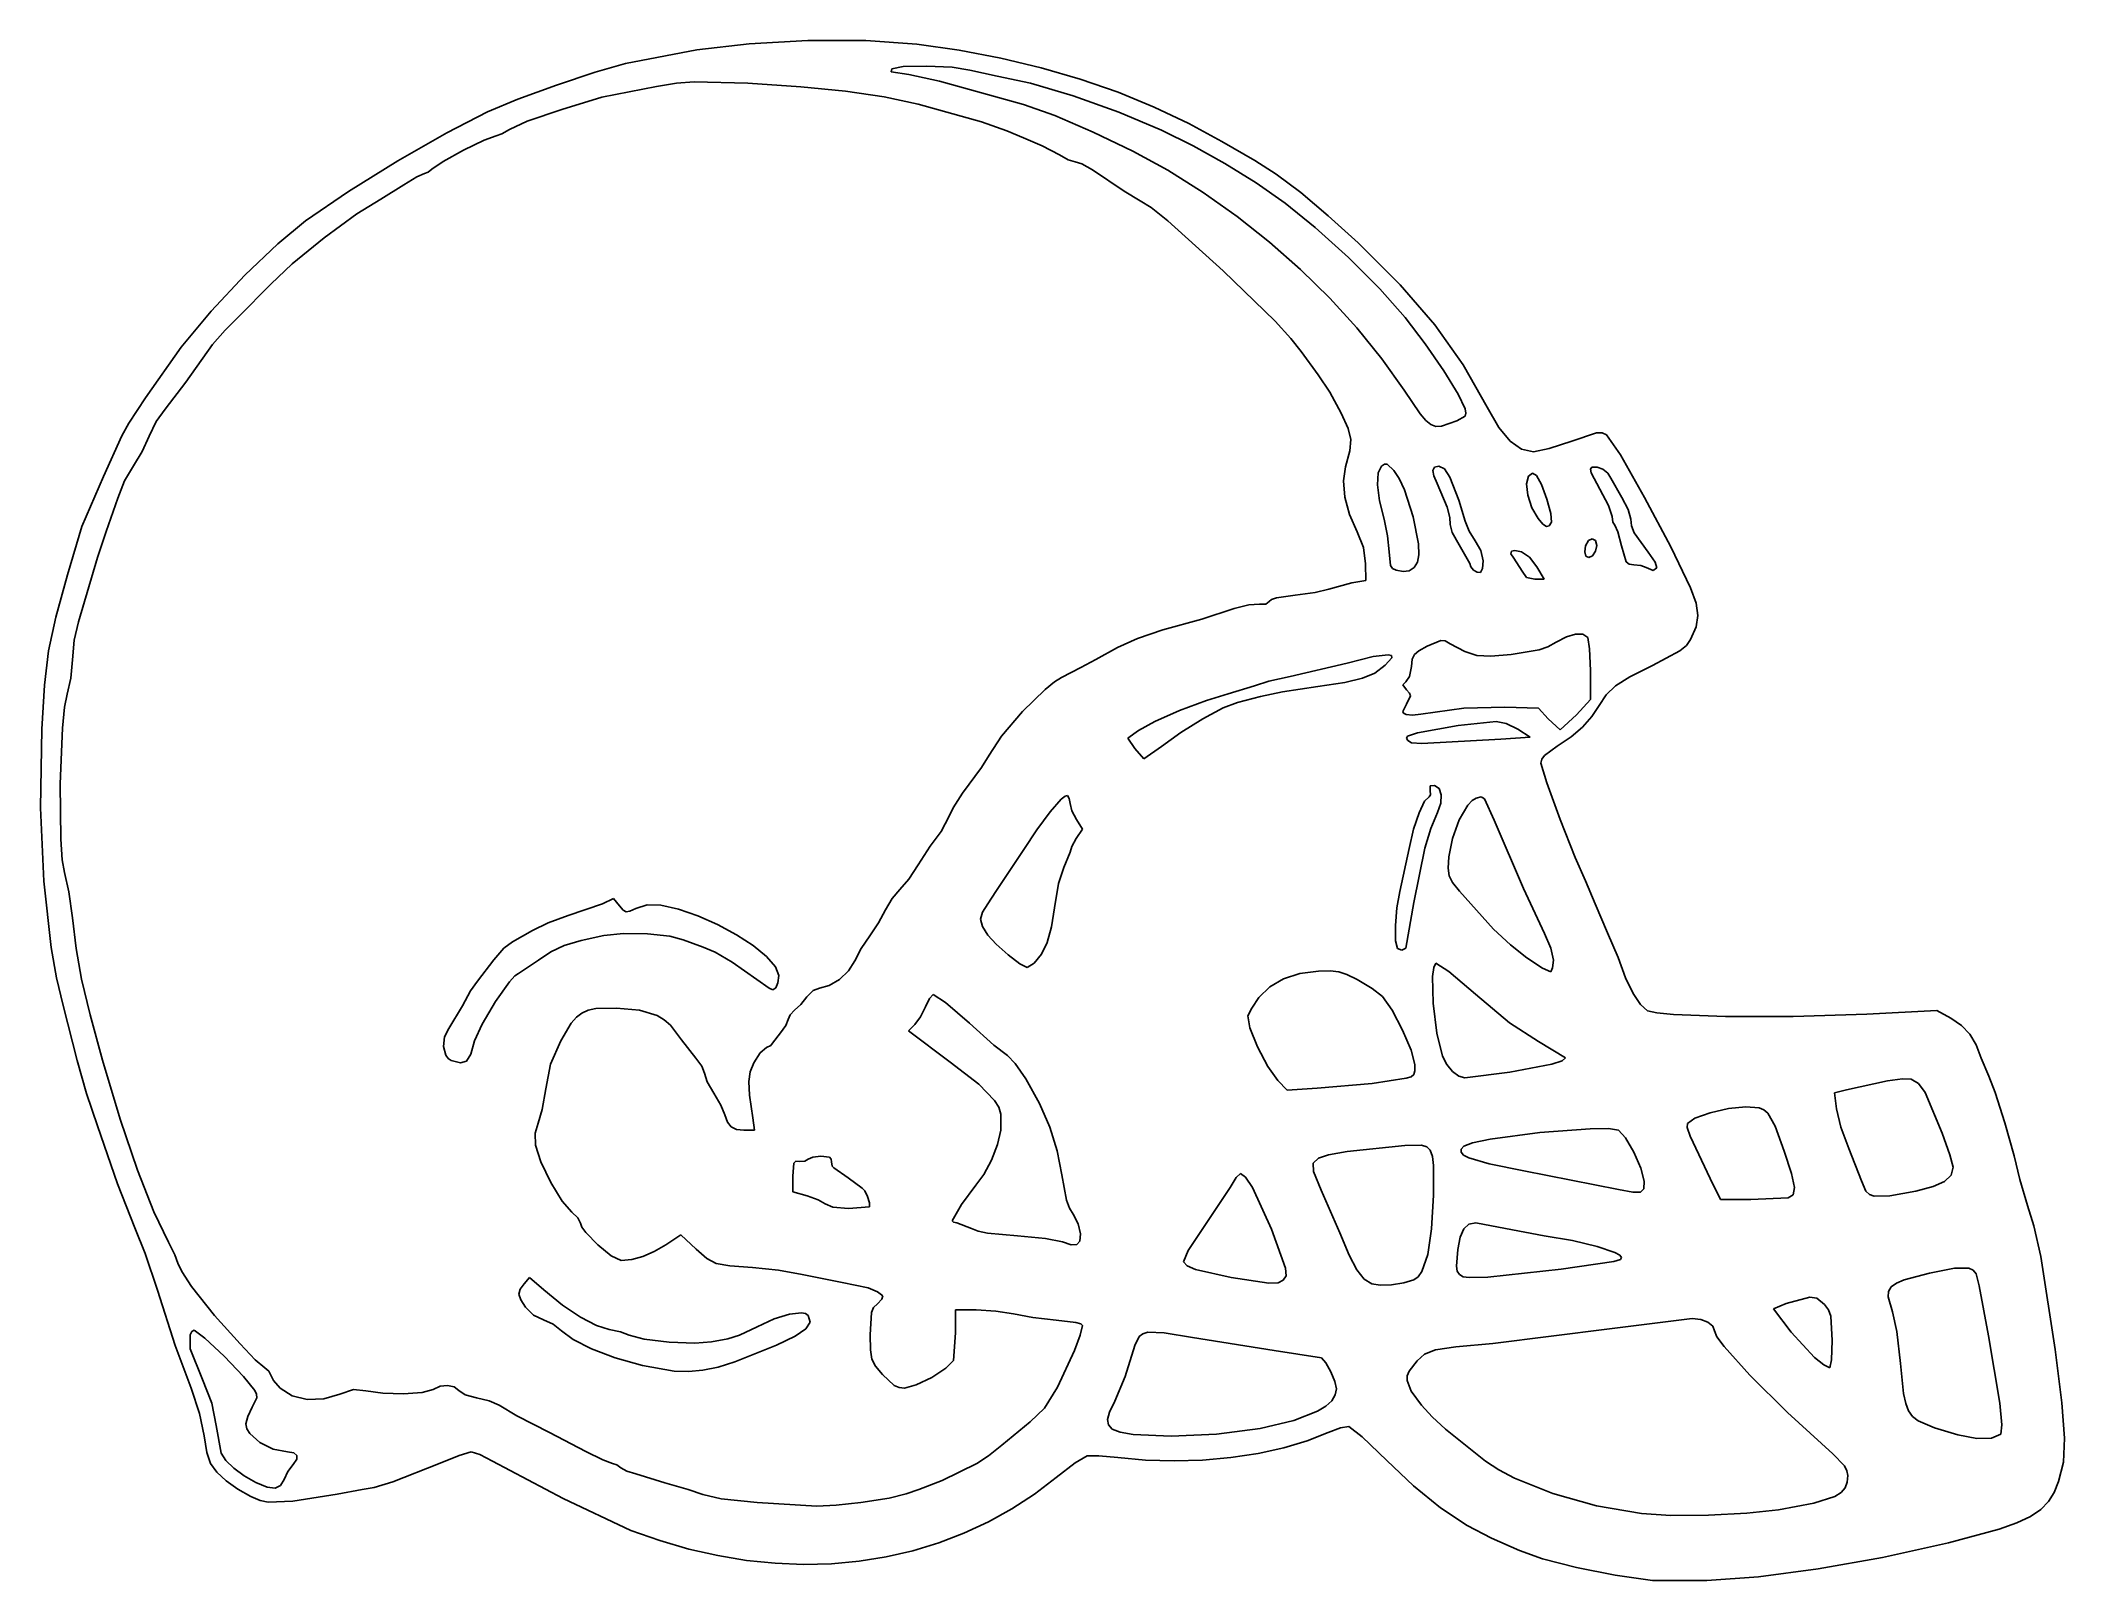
# Model space of a CAD drawing. Header units: metres. Extents: x 0.04 to 6.54, y 0.03 to 4.98.
import ezdxf

# ---------------------------------------------------------------- set-up
doc = ezdxf.new("R2010")
doc.units = ezdxf.units.M

msp = doc.modelspace()

# ---------------------------------------------------------------- linework, layer by layer
at = {"layer": '1', "color": 3}
for p, q in [((1.922832, 4.905559), (2.151377, 4.949174)), ((2.151377, 4.949174), (2.319822, 4.969381)), ((2.319822, 4.969381), (2.508309, 4.97962)), ((2.508309, 4.97962), (2.694949, 4.979313)), ((2.694949, 4.979313), (2.857852, 4.96788)), ((2.857852, 4.96788), (2.994537, 4.948395)), ((2.994537, 4.948395), (3.127928, 4.923075)), ((1.701187, 4.83626), (1.825659, 4.877758)), ((1.825659, 4.877758), (1.922832, 4.905559)), ((2.778185, 4.888074), (2.77577, 4.878765)), ((2.77577, 4.878765), (2.832893, 4.870753)), ((2.814814, 4.895579), (2.778185, 4.888074)), ((2.889715, 4.897245), (2.814814, 4.895579)), ((2.971344, 4.893493), (2.889715, 4.897245)), ((3.028155, 4.884744), (2.971344, 4.893493)), ((3.116462, 4.865545), (3.028155, 4.884744)), ((3.127928, 4.923075), (3.257645, 4.892043)), ((3.257645, 4.892043), (3.383306, 4.85542)), ((1.576779, 4.790644), (1.701187, 4.83626)), ((2.022238, 4.8321), (1.847072, 4.7972)), ((2.086978, 4.842514), (2.022238, 4.8321)), ((2.143237, 4.847167), (2.086978, 4.842514)), ((2.315744, 4.842103), (2.143237, 4.847167)), ((2.485401, 4.831125), (2.315744, 4.842103)), ((2.629539, 4.816795), (2.485401, 4.831125)), ((2.753532, 4.798457), (2.629539, 4.816795)), ((2.832893, 4.870753), (2.930889, 4.8487)), ((2.930889, 4.8487), (3.201032, 4.774369)), ((3.223111, 4.842989), (3.116462, 4.865545)), ((3.359945, 4.802108), (3.223111, 4.842989)), ((3.383306, 4.85542), (3.504531, 4.813326)), ((3.504531, 4.813326), (3.620941, 4.765883)), ((1.348898, 4.683433), (1.479796, 4.750487)), ((1.479796, 4.750487), (1.576779, 4.790644)), ((1.718581, 4.758188), (1.60669, 4.720477)), ((1.847072, 4.7972), (1.718581, 4.758188)), ((2.862754, 4.775457), (2.753532, 4.798457)), ((3.065458, 4.717963), (2.862754, 4.775457)), ((3.201032, 4.774369), (3.301743, 4.738213)), ((3.506867, 4.749524), (3.359945, 4.802108)), ((3.643777, 4.691856), (3.506867, 4.749524)), ((3.620941, 4.765883), (3.732154, 4.713213)), ((1.191904, 4.593274), (1.348898, 4.683433)), ((1.550433, 4.693233), (1.525734, 4.679616)), ((1.60669, 4.720477), (1.550433, 4.693233)), ((3.147463, 4.689646), (3.065458, 4.717963)), ((3.201225, 4.666552), (3.147463, 4.689646)), ((3.301743, 4.738213), (3.42462, 4.685376)), ((3.42462, 4.685376), (3.551555, 4.624127)), ((3.745212, 4.641473), (3.643777, 4.691856)), ((3.732154, 4.713213), (3.837789, 4.655436)), ((1.402708, 4.62703), (1.336836, 4.590974)), ((1.469086, 4.659711), (1.402708, 4.62703)), ((1.506987, 4.673953), (1.469086, 4.659711)), ((1.525734, 4.679616), (1.506987, 4.673953)), ((3.260728, 4.640985), (3.201225, 4.666552)), ((3.316388, 4.612101), (3.260728, 4.640985)), ((3.551555, 4.624127), (3.664439, 4.562736)), ((3.847648, 4.584148), (3.745212, 4.641473)), ((3.837789, 4.655436), (3.943873, 4.593921)), ((1.032718, 4.494307), (1.191904, 4.593274)), ((1.277104, 4.552912), (1.253107, 4.542)), ((1.288591, 4.556941), (1.277104, 4.552912)), ((1.300455, 4.566607), (1.288591, 4.556941)), ((1.336836, 4.590974), (1.300455, 4.566607)), ((3.343904, 4.596609), (3.316388, 4.612101)), ((3.366825, 4.590166), (3.343904, 4.596609)), ((3.387678, 4.5836), (3.366825, 4.590166)), ((3.422205, 4.564758), (3.387678, 4.5836)), ((3.523761, 4.495392), (3.422205, 4.564758)), ((3.664439, 4.562736), (3.77736, 4.491982)), ((3.947486, 4.522009), (3.847648, 4.584148)), ((3.943873, 4.593921), (4.011713, 4.550658)), ((4.011713, 4.550658), (4.091045, 4.49114)), ((0.895242, 4.400829), (1.032718, 4.494307)), ((1.211164, 4.515785), (1.136544, 4.469568)), ((1.253107, 4.542), (1.211164, 4.515785)), ((3.57558, 4.464486), (3.523761, 4.495392)), ((3.77736, 4.491982), (3.886531, 4.414902)), ((4.041123, 4.457182), (3.947486, 4.522009)), ((4.091045, 4.49114), (4.179739, 4.417057)), ((1.060162, 4.422794), (0.954912, 4.345711)), ((1.136544, 4.469568), (1.060162, 4.422794)), ((3.610537, 4.443518), (3.57558, 4.464486)), ((3.664841, 4.400674), (3.610537, 4.443518)), ((4.137916, 4.379327), (4.041123, 4.457182)), ((0.806246, 4.327094), (0.895242, 4.400829)), ((3.842341, 4.240231), (3.664841, 4.400674)), ((3.886531, 4.414902), (3.99125, 4.33215)), ((4.244479, 4.282663), (4.137916, 4.379327)), ((4.179739, 4.417057), (4.275669, 4.330101)), ((0.700833, 4.225612), (0.806246, 4.327094)), ((0.954912, 4.345711), (0.852166, 4.262497)), ((3.99125, 4.33215), (4.090814, 4.244382)), ((4.275669, 4.330101), (4.41066, 4.195477)), ((0.592724, 4.110315), (0.700833, 4.225612)), ((0.852166, 4.262497), (0.783295, 4.197328)), ((4.008954, 4.077853), (3.842341, 4.240231)), ((4.090814, 4.244382), (4.18452, 4.152251)), ((4.345662, 4.181611), (4.244479, 4.282663)), ((0.783295, 4.197328), (0.679945, 4.091964)), ((4.426316, 4.090588), (4.345662, 4.181611)), ((4.41066, 4.195477), (4.52147, 4.066774)), ((0.495642, 3.995135), (0.592724, 4.110315)), ((4.18452, 4.152251), (4.271665, 4.056411)), ((0.637078, 4.049655), (0.59674, 4.003371)), ((0.679945, 4.091964), (0.637078, 4.049655)), ((4.059524, 4.022484), (4.008954, 4.077853)), ((4.271665, 4.056411), (4.351546, 3.957517)), ((4.490807, 4.005716), (4.426316, 4.090588)), ((4.52147, 4.066774), (4.613045, 3.937693)), ((0.381371, 3.83246), (0.495642, 3.995135)), ((0.59674, 4.003371), (0.510504, 3.882634)), ((4.092061, 3.980385), (4.059524, 4.022484)), ((4.147373, 3.905908), (4.092061, 3.980385)), ((4.550799, 3.918768), (4.490807, 4.005716)), ((4.184082, 3.850589), (4.147373, 3.905908)), ((4.351546, 3.957517), (4.423461, 3.856222)), ((4.596804, 3.8442), (4.550799, 3.918768)), ((4.613045, 3.937693), (4.690329, 3.801936)), ((0.510504, 3.882634), (0.444347, 3.795875)), ((4.220991, 3.782951), (4.184082, 3.850589)), ((4.423461, 3.856222), (4.474693, 3.781108)), ((4.619334, 3.796472), (4.596804, 3.8442)), ((0.32819, 3.750325), (0.381371, 3.83246)), ((0.444347, 3.795875), (0.415825, 3.755688)), ((4.243123, 3.73405), (4.220991, 3.782951)), ((4.474693, 3.781108), (4.493001, 3.759135)), ((4.592543, 3.758021), (4.619253, 3.772976)), ((4.619253, 3.772976), (4.621795, 3.782469)), ((4.621795, 3.782469), (4.619334, 3.796472)), ((4.690329, 3.801936), (4.727508, 3.737328)), ((0.24604, 3.57999), (0.305775, 3.709917)), ((0.305775, 3.709917), (0.32819, 3.750325)), ((0.393148, 3.709001), (0.370608, 3.659884)), ((0.415825, 3.755688), (0.393148, 3.709001)), ((4.252105, 3.698141), (4.243123, 3.73405)), ((4.493001, 3.759135), (4.50914, 3.745982)), ((4.50914, 3.745982), (4.525137, 3.740471)), ((4.525137, 3.740471), (4.543018, 3.741426)), ((4.543018, 3.741426), (4.592543, 3.758021)), ((4.727508, 3.737328), (4.763561, 3.692965)), ((4.961757, 3.693183), (5.040532, 3.719842)), ((5.040532, 3.719842), (5.058662, 3.719903)), ((5.058662, 3.719903), (5.07355, 3.71306)), ((5.07355, 3.71306), (5.117466, 3.648985)), ((0.370608, 3.659884), (0.342414, 3.613857)), ((4.235116, 3.610472), (4.249062, 3.661517)), ((4.249062, 3.661517), (4.252105, 3.698141)), ((4.763561, 3.692965), (4.799983, 3.667403)), ((4.799983, 3.667403), (4.838267, 3.659203)), ((4.838267, 3.659203), (4.888856, 3.669185)), ((4.888856, 3.669185), (4.961757, 3.693183)), ((5.117466, 3.648985), (5.195353, 3.512157)), ((0.176775, 3.419112), (0.24604, 3.57999)), ((0.342414, 3.613857), (0.314385, 3.565236)), ((4.228486, 3.565336), (4.235116, 3.610472)), ((4.339552, 3.591142), (4.337342, 3.55259)), ((4.350568, 3.612956), (4.339552, 3.591142)), ((4.360249, 3.619041), (4.350568, 3.612956)), ((4.368506, 3.619306), (4.360249, 3.619041)), ((4.390586, 3.598931), (4.368506, 3.619306)), ((4.407695, 3.572904), (4.390586, 3.598931)), ((4.520512, 3.609138), (4.515143, 3.598643)), ((4.515143, 3.598643), (4.518011, 3.581255)), ((4.518011, 3.581255), (4.529124, 3.557059)), ((4.53411, 3.612655), (4.520512, 3.609138)), ((4.552902, 3.604073), (4.53411, 3.612655)), ((4.569685, 3.577744), (4.552902, 3.604073)), ((4.599344, 3.503447), (4.569685, 3.577744)), ((4.822805, 3.580106), (4.816204, 3.556367)), ((4.835713, 3.589734), (4.822805, 3.580106)), ((4.847751, 3.582866), (4.835713, 3.589734)), ((4.864142, 3.553673), (4.847751, 3.582866)), ((5.026227, 3.609106), (5.021488, 3.603552)), ((5.021488, 3.603552), (5.023704, 3.591306)), ((5.023704, 3.591306), (5.051878, 3.538852)), ((5.043025, 3.609935), (5.026227, 3.609106)), ((5.061088, 3.603016), (5.043025, 3.609935)), ((5.076884, 3.590389), (5.061088, 3.603016)), ((5.08688, 3.574093), (5.076884, 3.590389)), ((0.292241, 3.509883), (0.255567, 3.403188)), ((0.314385, 3.565236), (0.292241, 3.509883)), ((4.232862, 3.513375), (4.228486, 3.565336)), ((4.247687, 3.457716), (4.232862, 3.513375)), ((4.337342, 3.55259), (4.34374, 3.501557)), ((4.424318, 3.537109), (4.407695, 3.572904)), ((4.452683, 3.44957), (4.424318, 3.537109)), ((4.529124, 3.557059), (4.561326, 3.481025)), ((4.816204, 3.556367), (4.820446, 3.519785)), ((4.820446, 3.519785), (4.833508, 3.479362)), ((4.881649, 3.506749), (4.864142, 3.553673)), ((5.051878, 3.538852), (5.079795, 3.485996)), ((5.122377, 3.511748), (5.08688, 3.574093)), ((5.142664, 3.473967), (5.122377, 3.511748)), ((5.195353, 3.512157), (5.279532, 3.353107)), ((4.272402, 3.401485), (4.247687, 3.457716)), ((4.34374, 3.501557), (4.358546, 3.4423)), ((4.468848, 3.363025), (4.452683, 3.44957)), ((4.561326, 3.481025), (4.570051, 3.447373)), ((4.570051, 3.447373), (4.570956, 3.42574)), ((4.61922, 3.435865), (4.599344, 3.503447)), ((4.833508, 3.479362), (4.853365, 3.444105)), ((4.894396, 3.460243), (4.881649, 3.506749)), ((4.896504, 3.432304), (4.894396, 3.460243)), ((5.079795, 3.485996), (5.091406, 3.450571)), ((5.091406, 3.450571), (5.093772, 3.432952)), ((5.151102, 3.442647), (5.142664, 3.473967)), ((0.131386, 3.263544), (0.176775, 3.419112)), ((0.255567, 3.403188), (0.227042, 3.319402)), ((4.292182, 3.351928), (4.272402, 3.401485)), ((4.358546, 3.4423), (4.370204, 3.389178)), ((4.370204, 3.389178), (4.375054, 3.337267)), ((4.570956, 3.42574), (4.577299, 3.39955)), ((4.577299, 3.39955), (4.599977, 3.359751)), ((4.631627, 3.403933), (4.61922, 3.435865)), ((4.651351, 3.372787), (4.631627, 3.403933)), ((4.853365, 3.444105), (4.868678, 3.42628)), ((4.868678, 3.42628), (4.880319, 3.418549)), ((4.880319, 3.418549), (4.889269, 3.420647)), ((4.889269, 3.420647), (4.896504, 3.432304)), ((5.093772, 3.432952), (5.09946, 3.422903)), ((5.09946, 3.422903), (5.109149, 3.401678)), ((5.109149, 3.401678), (5.121132, 3.357187)), ((5.153373, 3.420662), (5.151102, 3.442647)), ((5.161807, 3.398669), (5.153373, 3.420662)), ((5.206905, 3.336063), (5.161807, 3.398669)), ((0.227042, 3.319402), (0.166073, 3.112845)), ((4.299236, 3.299536), (4.292182, 3.351928)), ((4.375054, 3.337267), (4.378916, 3.293837)), ((4.465981, 3.304187), (4.470221, 3.328474)), ((4.470221, 3.328474), (4.468848, 3.363025)), ((4.599977, 3.359751), (4.633736, 3.300631)), ((4.669769, 3.341346), (4.651351, 3.372787)), ((4.677396, 3.308493), (4.669769, 3.341346)), ((4.76755, 3.339411), (4.766073, 3.330866)), ((4.766073, 3.330866), (4.775712, 3.317114)), ((4.77912, 3.341887), (4.76755, 3.339411)), ((4.775712, 3.317114), (4.801936, 3.275164)), ((4.799759, 3.337427), (4.77912, 3.341887)), ((4.825301, 3.320014), (4.799759, 3.337427)), ((4.849602, 3.289145), (4.825301, 3.320014)), ((5.006089, 3.357169), (5.003777, 3.338083)), ((5.003777, 3.338083), (5.006786, 3.324134)), ((5.014997, 3.373895), (5.006089, 3.357169)), ((5.006786, 3.324134), (5.016687, 3.318971)), ((5.026852, 3.379623), (5.014997, 3.373895)), ((5.016687, 3.318971), (5.02818, 3.325154)), ((5.037218, 3.374277), (5.026852, 3.379623)), ((5.02818, 3.325154), (5.037695, 3.339239)), ((5.041659, 3.35778), (5.037218, 3.374277)), ((5.037695, 3.339239), (5.041659, 3.35778)), ((5.121132, 3.357187), (5.136617, 3.305632)), ((5.229173, 3.304238), (5.206905, 3.336063)), ((5.279532, 3.353107), (5.342326, 3.222366)), ((0.093396, 3.128077), (0.131386, 3.263544)), ((4.300434, 3.24584), (4.299236, 3.299536)), ((4.378916, 3.293837), (4.38559, 3.284334)), ((4.38559, 3.284334), (4.397069, 3.278598)), ((4.397069, 3.278598), (4.419925, 3.274026)), ((4.419925, 3.274026), (4.439493, 3.276939)), ((4.439493, 3.276939), (4.455077, 3.287079)), ((4.455077, 3.287079), (4.465981, 3.304187)), ((4.633736, 3.300631), (4.637403, 3.289418)), ((4.637403, 3.289418), (4.646383, 3.279091)), ((4.646383, 3.279091), (4.657653, 3.272221)), ((4.657653, 3.272221), (4.668186, 3.271376)), ((4.668186, 3.271376), (4.67515, 3.283686)), ((4.67515, 3.283686), (4.677396, 3.308493)), ((4.801936, 3.275164), (4.816409, 3.254798)), ((4.816409, 3.254798), (4.842717, 3.249579)), ((4.873101, 3.249579), (4.849602, 3.289145)), ((5.136617, 3.305632), (5.146066, 3.297727)), ((5.146066, 3.297727), (5.160337, 3.295985)), ((5.160337, 3.295985), (5.182792, 3.293233)), ((5.182792, 3.293233), (5.200849, 3.286818)), ((5.200849, 3.286818), (5.222381, 3.27812)), ((5.222381, 3.27812), (5.235148, 3.286026)), ((5.235148, 3.286026), (5.229173, 3.304238)), ((3.990081, 3.178424), (3.99713, 3.184919)), ((3.99713, 3.184919), (4.012915, 3.190328)), ((4.012915, 3.190328), (4.073424, 3.198545)), ((4.073424, 3.198545), (4.137117, 3.206792)), ((4.137117, 3.206792), (4.181042, 3.217451)), ((4.181042, 3.217451), (4.255662, 3.237834)), ((4.255662, 3.237834), (4.300434, 3.24584)), ((4.842717, 3.249579), (4.873101, 3.249579)), ((5.342326, 3.222366), (5.36058, 3.173041)), ((0.070073, 3.019385), (0.093396, 3.128077)), ((3.648752, 3.086653), (3.773678, 3.121434)), ((3.773678, 3.121434), (3.877587, 3.155586)), ((3.877587, 3.155586), (3.924001, 3.167729)), ((3.924001, 3.167729), (3.958407, 3.169773)), ((3.958407, 3.169773), (3.979394, 3.169449)), ((3.979394, 3.169449), (3.990081, 3.178424)), ((5.36058, 3.173041), (5.36678, 3.133516)), ((5.36678, 3.133516), (5.360959, 3.096924)), ((0.166073, 3.112845), (0.152007, 3.053387)), ((3.502783, 3.029874), (3.566401, 3.059693)), ((3.566401, 3.059693), (3.648752, 3.086653)), ((4.944439, 3.065), (4.910944, 3.047144)), ((4.973969, 3.073672), (4.944439, 3.065)), ((4.997447, 3.072849), (4.973969, 3.073672)), ((5.012791, 3.062223), (4.997447, 3.072849)), ((5.018955, 3.025789), (5.012791, 3.062223)), ((5.343153, 3.056398), (5.329958, 3.037298)), ((5.360959, 3.096924), (5.343153, 3.056398)), ((0.056642, 2.90901), (0.070073, 3.019385)), ((0.146585, 2.990972), (0.141762, 2.932157)), ((0.152007, 3.053387), (0.146585, 2.990972)), ((3.385095, 2.966015), (3.433138, 2.992177)), ((3.433138, 2.992177), (3.502783, 3.029874)), ((4.324213, 3.001201), (4.239989, 2.980297)), ((4.37178, 3.007032), (4.324213, 3.001201)), ((4.362617, 2.973145), (4.384109, 2.997708)), ((4.382261, 3.00427), (4.37178, 3.007032)), ((4.384109, 2.997708), (4.382261, 3.00427)), ((4.449432, 2.992406), (4.446493, 2.969336)), ((4.456288, 3.007737), (4.449432, 2.992406)), ((4.470775, 3.020157), (4.456288, 3.007737)), ((4.496608, 3.034496), (4.470775, 3.020157)), ((4.540929, 3.053253), (4.496608, 3.034496)), ((4.554634, 3.051257), (4.540929, 3.053253)), ((4.571228, 3.042605), (4.554634, 3.051257)), ((4.618271, 3.017173), (4.571228, 3.042605)), ((4.656673, 3.004701), (4.618271, 3.017173)), ((4.701139, 3.002605), (4.656673, 3.004701)), ((4.766377, 3.008299), (4.701139, 3.002605)), ((4.856875, 3.022389), (4.766377, 3.008299)), ((4.884923, 3.032482), (4.856875, 3.022389)), ((4.910944, 3.047144), (4.884923, 3.032482)), ((5.021608, 2.956166), (5.018955, 3.025789)), ((5.308966, 3.019558), (5.220747, 2.9725)), ((5.329958, 3.037298), (5.308966, 3.019558)), ((0.141762, 2.932157), (0.130166, 2.881001)), ((3.30057, 2.920371), (3.323407, 2.933871)), ((3.323407, 2.933871), (3.385095, 2.966015)), ((4.056675, 2.937371), (3.988262, 2.922105)), ((4.239989, 2.980297), (4.056675, 2.937371)), ((4.232707, 2.918393), (4.289519, 2.931429)), ((4.289519, 2.931429), (4.328781, 2.948417)), ((4.328781, 2.948417), (4.362617, 2.973145)), ((4.440034, 2.937625), (4.428355, 2.920579)), ((4.446493, 2.969336), (4.440034, 2.937625)), ((5.021761, 2.86291), (5.021608, 2.956166)), ((5.148115, 2.936006), (5.101457, 2.907071)), ((5.220747, 2.9725), (5.148115, 2.936006)), ((0.048328, 2.768493), (0.056642, 2.90901)), ((0.130166, 2.881001), (0.121639, 2.839021)), ((3.198076, 2.82457), (3.270129, 2.895573)), ((3.270129, 2.895573), (3.30057, 2.920371)), ((3.788077, 2.860419), (3.702213, 2.828079)), ((3.857967, 2.881147), (3.788077, 2.860419)), ((3.942536, 2.907438), (3.857967, 2.881147)), ((3.887536, 2.853658), (3.962156, 2.873135)), ((3.988262, 2.922105), (3.942536, 2.907438)), ((3.962156, 2.873135), (4.032641, 2.888069)), ((4.032641, 2.888069), (4.146219, 2.90552)), ((4.146219, 2.90552), (4.232707, 2.918393)), ((4.428355, 2.920579), (4.419017, 2.910963)), ((4.419017, 2.910963), (4.430955, 2.894593)), ((4.430955, 2.894593), (4.440376, 2.883841)), ((4.44353, 2.875091), (4.431073, 2.848814)), ((4.440376, 2.883841), (4.44353, 2.875091)), ((4.976217, 2.814194), (5.021761, 2.86291)), ((5.071649, 2.878878), (5.049568, 2.844611)), ((5.101457, 2.907071), (5.071649, 2.878878)), ((0.121639, 2.839021), (0.114963, 2.77123)), ((3.13053, 2.745833), (3.198076, 2.82457)), ((3.702213, 2.828079), (3.622156, 2.792981)), ((3.705711, 2.757632), (3.776497, 2.80167)), ((3.776497, 2.80167), (3.841906, 2.836457)), ((3.841906, 2.836457), (3.887536, 2.853658)), ((4.431073, 2.848814), (4.419051, 2.824792)), ((4.419051, 2.824792), (4.421445, 2.819406)), ((4.421445, 2.819406), (4.429288, 2.815568)), ((4.429288, 2.815568), (4.449807, 2.813365)), ((4.449807, 2.813365), (4.477156, 2.815961)), ((4.477156, 2.815961), (4.614606, 2.835424)), ((4.614606, 2.835424), (4.746431, 2.83836)), ((4.746431, 2.83836), (4.854151, 2.835301)), ((4.854151, 2.835301), (4.885722, 2.801242)), ((4.885722, 2.801242), (4.923983, 2.766331)), ((4.923983, 2.766331), (4.976217, 2.814194)), ((5.026298, 2.808718), (4.996164, 2.774977)), ((5.049568, 2.844611), (5.026298, 2.808718)), ((0.044103, 2.515247), (0.048328, 2.768493)), ((0.114963, 2.77123), (0.1077, 2.592884)), ((3.090773, 2.684338), (3.13053, 2.745833)), ((3.569686, 2.763977), (3.536354, 2.739568)), ((3.536354, 2.739568), (3.558542, 2.705975)), ((3.622156, 2.792981), (3.569686, 2.763977)), ((3.643948, 2.712679), (3.705711, 2.757632)), ((4.43347, 2.745242), (4.430897, 2.739472)), ((4.430897, 2.739472), (4.435524, 2.732022)), ((4.46635, 2.756637), (4.43347, 2.745242)), ((4.435524, 2.732022), (4.446287, 2.724014)), ((4.597002, 2.779872), (4.46635, 2.756637)), ((4.479503, 2.721759), (4.73323, 2.736192)), ((4.718484, 2.793241), (4.597002, 2.779872)), ((4.751298, 2.785918), (4.718484, 2.793241)), ((4.73323, 2.736192), (4.827749, 2.742205)), ((4.788129, 2.767806), (4.751298, 2.785918)), ((4.827749, 2.742205), (4.788129, 2.767806)), ((4.959041, 2.743267), (4.914805, 2.713467)), ((4.996164, 2.774977), (4.959041, 2.743267)), ((3.065837, 2.644703), (3.090773, 2.684338)), ((3.558542, 2.705975), (3.587551, 2.672382)), ((3.587551, 2.672382), (3.643948, 2.712679)), ((4.446287, 2.724014), (4.479503, 2.721759)), ((4.865064, 2.671253), (4.862571, 2.658425)), ((4.873571, 2.683617), (4.865064, 2.671253)), ((4.914805, 2.713467), (4.873571, 2.683617)), ((3.004841, 2.562673), (3.065837, 2.644703)), ((4.862571, 2.658425), (4.881289, 2.596167)), ((0.1077, 2.592884), (0.109451, 2.4153)), ((2.974983, 2.515274), (3.004841, 2.562673)), ((3.32174, 2.542928), (3.286056, 2.502633)), ((3.334232, 2.553247), (3.32174, 2.542928)), ((3.341709, 2.55521), (3.334232, 2.553247)), ((3.347768, 2.545721), (3.341709, 2.55521)), ((3.350309, 2.529861), (3.347768, 2.545721)), ((4.488556, 2.537204), (4.471067, 2.499771)), ((4.50311, 2.551357), (4.488556, 2.537204)), ((4.508123, 2.557102), (4.50311, 2.551357)), ((4.520384, 2.587128), (4.506508, 2.5858)), ((4.506508, 2.5858), (4.507015, 2.570916)), ((4.507015, 2.570916), (4.508123, 2.557102)), ((4.535319, 2.577271), (4.520384, 2.587128)), ((4.542173, 2.556945), (4.535319, 2.577271)), ((4.540524, 2.529975), (4.542173, 2.556945)), ((4.641535, 2.539073), (4.627585, 2.523675)), ((4.654733, 2.547028), (4.641535, 2.539073)), ((4.670162, 2.550442), (4.654733, 2.547028)), ((4.681161, 2.544366), (4.670162, 2.550442)), ((4.712772, 2.475528), (4.681161, 2.544366)), ((4.881289, 2.596167), (4.924422, 2.478309)), ((0.054355, 2.279655), (0.044103, 2.515247)), ((2.936738, 2.440017), (2.962248, 2.488754)), ((2.962248, 2.488754), (2.974983, 2.515274)), ((3.286056, 2.502633), (3.243331, 2.445144)), ((3.356266, 2.506353), (3.350309, 2.529861)), ((3.370537, 2.478477), (3.356266, 2.506353)), ((3.390727, 2.44749), (3.370537, 2.478477)), ((4.471067, 2.499771), (4.453555, 2.446603)), ((4.508542, 2.449612), (4.529952, 2.500188)), ((4.529952, 2.500188), (4.540524, 2.529975)), ((4.600194, 2.4765), (4.578099, 2.417399)), ((4.627585, 2.523675), (4.600194, 2.4765)), ((4.806048, 2.256361), (4.712772, 2.475528)), ((4.924422, 2.478309), (4.972445, 2.356247)), ((0.109451, 2.4153), (0.114042, 2.348462)), ((2.900851, 2.392945), (2.936738, 2.440017)), ((3.243331, 2.445144), (3.202243, 2.38128)), ((3.356214, 2.391352), (3.370499, 2.416865)), ((3.370499, 2.416865), (3.390727, 2.44749)), ((4.453555, 2.446603), (4.438935, 2.385241)), ((4.489114, 2.385711), (4.508542, 2.449612)), ((4.578099, 2.417399), (4.566837, 2.358266)), ((0.114042, 2.348462), (0.12129, 2.307816)), ((2.862742, 2.332559), (2.900851, 2.392945)), ((3.202243, 2.38128), (3.13556, 2.282185)), ((3.330715, 2.323898), (3.350272, 2.373016)), ((3.350272, 2.373016), (3.356214, 2.391352)), ((4.438935, 2.385241), (4.409132, 2.246881)), ((4.454534, 2.211556), (4.489114, 2.385711)), ((4.566837, 2.358266), (4.564982, 2.321651)), ((4.972445, 2.356247), (5.005828, 2.281378)), ((0.078705, 2.066625), (0.054355, 2.279655)), ((0.12129, 2.307816), (0.135454, 2.245794)), ((2.803845, 2.253576), (2.832552, 2.28643)), ((2.832552, 2.28643), (2.862742, 2.332559)), ((3.13556, 2.282185), (3.111488, 2.246932)), ((3.313508, 2.272241), (3.330715, 2.323898)), ((4.564982, 2.321651), (4.568027, 2.297467)), ((4.568027, 2.297467), (4.578892, 2.276172)), ((4.578892, 2.276172), (4.600495, 2.248226)), ((5.005828, 2.281378), (5.036759, 2.206901)), ((0.135454, 2.245794), (0.146687, 2.161962)), ((1.848773, 2.207307), (1.884687, 2.224452)), ((1.884687, 2.224452), (1.90388, 2.200397)), ((2.757513, 2.188282), (2.77883, 2.224743)), ((2.77883, 2.224743), (2.803845, 2.253576)), ((3.111488, 2.246932), (3.086614, 2.206901)), ((3.300175, 2.19461), (3.313508, 2.272241)), ((4.409132, 2.246881), (4.400134, 2.194727)), ((4.428163, 2.064929), (4.454534, 2.211556)), ((4.600495, 2.248226), (4.710239, 2.126322)), ((4.873668, 2.111743), (4.806048, 2.256361)), ((0.146687, 2.161962), (0.158179, 2.064168)), ((1.624062, 2.121915), (1.674053, 2.146747)), ((1.674053, 2.146747), (1.738359, 2.169275)), ((1.738359, 2.169275), (1.848773, 2.207307)), ((1.90388, 2.200397), (1.915474, 2.18683)), ((1.915474, 2.18683), (1.924883, 2.181474)), ((1.924883, 2.181474), (1.936934, 2.183604)), ((1.936934, 2.183604), (1.956453, 2.192495)), ((1.956453, 2.192495), (1.992651, 2.203713)), ((1.992651, 2.203713), (2.035782, 2.20279)), ((2.035782, 2.20279), (2.093036, 2.190604)), ((2.093036, 2.190604), (2.15524, 2.169225)), ((2.15524, 2.169225), (2.21851, 2.140964)), ((2.707162, 2.104495), (2.735016, 2.146388)), ((2.735016, 2.146388), (2.757513, 2.188282)), ((3.069082, 2.180605), (3.0632, 2.158025)), ((3.0632, 2.158025), (3.068955, 2.134741)), ((3.086614, 2.206901), (3.069082, 2.180605)), ((3.290342, 2.132886), (3.300175, 2.19461)), ((4.400134, 2.194727), (4.39548, 2.137277)), ((5.036759, 2.206901), (5.0765, 2.113805)), ((1.531762, 2.064509), (1.559391, 2.08567)), ((1.559391, 2.08567), (1.624062, 2.121915)), ((1.780225, 2.089909), (1.726132, 2.073132)), ((1.852897, 2.106022), (1.780225, 2.089909)), ((1.916187, 2.1119), (1.852897, 2.106022)), ((1.993721, 2.110779), (1.916187, 2.1119)), ((2.064653, 2.103796), (1.993721, 2.110779)), ((2.108138, 2.092088), (2.064653, 2.103796)), ((2.17267, 2.067931), (2.108138, 2.092088)), ((2.21851, 2.140964), (2.27896, 2.10813)), ((2.27896, 2.10813), (2.332707, 2.073034)), ((2.679932, 2.063515), (2.707162, 2.104495)), ((3.068955, 2.134741), (3.086337, 2.106328)), ((3.086337, 2.106328), (3.112974, 2.077298)), ((3.258475, 2.045426), (3.276604, 2.083602)), ((3.276604, 2.083602), (3.290342, 2.132886)), ((4.39548, 2.137277), (4.395765, 2.088948)), ((4.395765, 2.088948), (4.401585, 2.064154)), ((4.710239, 2.126322), (4.764323, 2.076065)), ((4.893938, 2.064636), (4.873668, 2.111743)), ((5.0765, 2.113805), (5.110737, 2.034673)), ((0.096049, 1.970104), (0.078705, 2.066625)), ((0.158179, 2.064168), (0.175933, 1.965488)), ((1.447384, 1.958952), (1.500264, 2.027356)), ((1.500264, 2.027356), (1.531762, 2.064509)), ((1.643077, 2.025897), (1.578634, 1.98347)), ((1.682966, 2.052768), (1.643077, 2.025897)), ((1.726132, 2.073132), (1.682966, 2.052768)), ((2.210286, 2.051541), (2.17267, 2.067931)), ((2.265492, 2.01941), (2.210286, 2.051541)), ((2.38375, 1.936006), (2.265492, 2.01941)), ((2.332707, 2.073034), (2.375866, 2.037988)), ((2.375866, 2.037988), (2.404552, 2.005301)), ((2.638879, 1.992402), (2.658935, 2.023819)), ((2.658935, 2.023819), (2.679932, 2.063515)), ((3.112974, 2.077298), (3.151378, 2.043399)), ((3.151378, 2.043399), (3.188866, 2.015034)), ((3.188866, 2.015034), (3.212758, 2.002608)), ((3.212758, 2.002608), (3.235471, 2.017025)), ((3.235471, 2.017025), (3.258475, 2.045426)), ((4.401585, 2.064154), (4.416064, 2.058213)), ((4.416064, 2.058213), (4.428163, 2.064929)), ((4.524788, 2.016339), (4.518134, 2.002676)), ((4.56643, 1.989594), (4.524788, 2.016339)), ((4.764323, 2.076065), (4.816681, 2.034126)), ((4.816681, 2.034126), (4.867599, 2.00015)), ((4.902369, 2.026178), (4.893938, 2.064636)), ((4.899848, 2.001909), (4.902369, 2.026178)), ((5.110737, 2.034673), (5.134258, 1.970066)), ((0.116775, 1.881064), (0.096049, 1.970104)), ((0.175933, 1.965488), (0.203137, 1.85079)), ((1.425435, 1.927514), (1.447384, 1.958952)), ((1.54987, 1.95644), (1.505161, 1.893367)), ((1.567342, 1.976149), (1.54987, 1.95644)), ((1.578634, 1.98347), (1.567342, 1.976149)), ((2.404552, 2.005301), (2.414882, 1.977285)), ((2.412364, 1.953096), (2.405734, 1.937355)), ((2.414882, 1.977285), (2.412364, 1.953096)), ((2.576792, 1.944553), (2.609594, 1.964513)), ((2.609594, 1.964513), (2.638879, 1.992402)), ((4.035785, 1.966198), (3.992041, 1.940402)), ((4.08793, 1.983191), (4.035785, 1.966198)), ((4.148082, 1.991208), (4.08793, 1.983191)), ((4.185616, 1.992284), (4.148082, 1.991208)), ((4.213228, 1.989386), (4.185616, 1.992284)), ((4.239358, 1.980695), (4.213228, 1.989386)), ((4.272449, 1.96439), (4.239358, 1.980695)), ((4.320053, 1.935816), (4.272449, 1.96439)), ((4.518134, 2.002676), (4.514723, 1.974095)), ((4.514723, 1.974095), (4.516466, 1.888522)), ((4.651882, 1.91681), (4.56643, 1.989594)), ((4.867599, 2.00015), (4.893789, 1.988917)), ((4.893789, 1.988917), (4.899848, 2.001909)), ((5.134258, 1.970066), (5.15813, 1.919562)), ((1.39882, 1.87982), (1.425435, 1.927514)), ((1.505161, 1.893367), (1.462064, 1.821276)), ((2.395895, 1.931259), (2.38375, 1.936006)), ((2.405734, 1.937355), (2.395895, 1.931259)), ((2.486255, 1.884023), (2.505578, 1.908293)), ((2.505578, 1.908293), (2.525077, 1.929388)), ((2.525077, 1.929388), (2.546182, 1.936922)), ((2.546182, 1.936922), (2.576792, 1.944553)), ((2.898711, 1.903017), (2.88576, 1.876298)), ((2.910987, 1.916279), (2.898711, 1.903017)), ((2.949946, 1.890603), (2.910987, 1.916279)), ((3.027047, 1.823706), (2.949946, 1.890603)), ((3.957089, 1.905981), (3.933913, 1.872671)), ((3.992041, 1.940402), (3.957089, 1.905981)), ((4.353295, 1.909842), (4.320053, 1.935816)), ((4.384558, 1.865641), (4.353295, 1.909842)), ((4.516466, 1.888522), (4.527685, 1.792309)), ((4.761553, 1.824852), (4.651882, 1.91681)), ((5.15813, 1.919562), (5.181899, 1.883984)), ((0.162271, 1.704181), (0.116775, 1.881064)), ((0.203137, 1.85079), (0.242979, 1.704941)), ((1.355619, 1.806587), (1.39882, 1.87982)), ((1.462064, 1.821276), (1.438135, 1.767193)), ((1.714629, 1.767796), (1.748514, 1.824181)), ((1.748514, 1.824181), (1.764984, 1.842966)), ((1.764984, 1.842966), (1.782831, 1.85647)), ((1.782831, 1.85647), (1.803324, 1.865438)), ((1.803324, 1.865438), (1.827732, 1.870613)), ((1.827732, 1.870613), (1.893369, 1.872559)), ((1.893369, 1.872559), (1.968008, 1.865763)), ((1.968008, 1.865763), (2.024107, 1.848274)), ((2.024107, 1.848274), (2.04692, 1.834684)), ((2.04692, 1.834684), (2.067157, 1.817417)), ((2.437576, 1.816153), (2.444882, 1.835347)), ((2.444882, 1.835347), (2.451064, 1.851216)), ((2.451064, 1.851216), (2.465927, 1.865872)), ((2.465927, 1.865872), (2.486255, 1.884023)), ((2.87028, 1.84469), (2.851922, 1.819672)), ((2.88576, 1.876298), (2.87028, 1.84469)), ((3.106101, 1.753443), (3.027047, 1.823706)), ((3.933913, 1.872671), (3.921142, 1.847186)), ((3.921142, 1.847186), (3.927863, 1.808875)), ((4.418395, 1.802082), (4.384558, 1.865641)), ((4.854918, 1.764694), (4.761553, 1.824852)), ((5.181899, 1.883984), (5.20511, 1.864153)), ((5.20511, 1.864153), (5.234316, 1.856998)), ((5.234316, 1.856998), (5.288436, 1.851365)), ((5.288436, 1.851365), (5.455165, 1.844921)), ((5.455165, 1.844921), (5.672783, 1.845329)), ((5.672783, 1.845329), (5.908778, 1.853103)), ((5.908778, 1.853103), (6.134165, 1.864283)), ((6.134165, 1.864283), (6.179248, 1.839562)), ((6.179248, 1.839562), (6.212501, 1.816898)), ((1.337928, 1.74907), (1.341157, 1.780207)), ((1.341157, 1.780207), (1.355619, 1.806587)), ((1.438135, 1.767193), (1.425952, 1.724292)), ((1.681812, 1.692611), (1.714629, 1.767796)), ((2.067157, 1.817417), (2.102649, 1.770513)), ((2.102649, 1.770513), (2.148889, 1.711344)), ((2.389348, 1.752675), (2.395136, 1.760187)), ((2.395136, 1.760187), (2.420009, 1.793502)), ((2.420009, 1.793502), (2.437576, 1.816153)), ((2.851922, 1.819672), (2.831514, 1.799346)), ((2.831514, 1.799346), (2.965711, 1.699118)), ((3.927863, 1.808875), (3.952524, 1.747888)), ((4.445839, 1.737858), (4.418395, 1.802082)), ((4.527685, 1.792309), (4.546049, 1.718145)), ((4.941736, 1.712293), (4.854918, 1.764694)), ((6.212501, 1.816898), (6.239279, 1.788625)), ((6.239279, 1.788625), (6.260171, 1.753966)), ((0.192391, 1.598488), (0.162271, 1.704181)), ((0.242979, 1.704941), (0.299748, 1.515865)), ((1.345362, 1.721162), (1.337928, 1.74907)), ((1.352901, 1.710916), (1.345362, 1.721162)), ((1.362892, 1.704471), (1.352901, 1.710916)), ((1.392552, 1.696451), (1.362892, 1.704471)), ((1.412165, 1.701884), (1.392552, 1.696451)), ((1.425952, 1.724292), (1.412165, 1.701884)), ((1.666518, 1.61303), (1.681812, 1.692611)), ((2.148889, 1.711344), (2.168213, 1.685732)), ((2.322832, 1.667327), (2.334832, 1.69663)), ((2.334832, 1.69663), (2.35538, 1.729178)), ((2.35538, 1.729178), (2.375433, 1.746133)), ((2.375433, 1.746133), (2.389348, 1.752675)), ((2.965711, 1.699118), (3.057196, 1.627655)), ((3.149754, 1.719674), (3.106101, 1.753443)), ((3.174599, 1.694587), (3.149754, 1.719674)), ((3.208436, 1.645197), (3.174599, 1.694587)), ((3.952524, 1.747888), (3.985603, 1.684703)), ((4.457927, 1.69166), (4.445839, 1.737858)), ((4.458002, 1.671496), (4.457927, 1.69166)), ((4.546049, 1.718145), (4.560532, 1.690776)), ((4.560532, 1.690776), (4.578818, 1.668603)), ((4.763078, 1.667064), (4.897901, 1.691938)), ((4.897901, 1.691938), (4.931131, 1.702665)), ((4.931131, 1.702665), (4.941736, 1.712293)), ((6.260171, 1.753966), (6.275765, 1.712144)), ((6.275765, 1.712144), (6.300376, 1.65382)), ((2.168213, 1.685732), (2.17625, 1.663126)), ((2.17625, 1.663126), (2.184968, 1.635808)), ((2.184968, 1.635808), (2.205928, 1.59887)), ((2.31845, 1.636988), (2.322832, 1.667327)), ((2.321443, 1.592392), (2.31845, 1.636988)), ((3.057196, 1.627655), (3.108196, 1.576213)), ((3.25206, 1.566039), (3.208436, 1.645197)), ((3.985603, 1.684703), (4.017577, 1.639798)), ((4.017577, 1.639798), (4.047263, 1.609385)), ((4.144, 1.615547), (4.320332, 1.630437)), ((4.320332, 1.630437), (4.429775, 1.646959)), ((4.429775, 1.646959), (4.445858, 1.652213)), ((4.445858, 1.652213), (4.454623, 1.659369)), ((4.454623, 1.659369), (4.458002, 1.671496)), ((4.578818, 1.668603), (4.598722, 1.653747)), ((4.598722, 1.653747), (4.618059, 1.648325)), ((4.618059, 1.648325), (4.763078, 1.667064)), ((5.975305, 1.638647), (5.843607, 1.610162)), ((6.023141, 1.644856), (5.975305, 1.638647)), ((6.051565, 1.644489), (6.023141, 1.644856)), ((6.07511, 1.630264), (6.051565, 1.644489)), ((6.096789, 1.600859), (6.07511, 1.630264)), ((6.300376, 1.65382), (6.320919, 1.601669)), ((0.226729, 1.494714), (0.192391, 1.598488)), ((1.655484, 1.54715), (1.666518, 1.61303)), ((2.205928, 1.59887), (2.228802, 1.560446)), ((2.228802, 1.560446), (2.242122, 1.529553)), ((2.331564, 1.520316), (2.321443, 1.592392)), ((3.108196, 1.576213), (3.121597, 1.553847)), ((3.285209, 1.489923), (3.25206, 1.566039)), ((4.047263, 1.609385), (4.144, 1.615547)), ((5.843607, 1.610162), (5.805211, 1.600242)), ((5.805211, 1.600242), (5.811673, 1.548795)), ((6.151408, 1.471144), (6.096789, 1.600859)), ((6.320919, 1.601669), (6.352037, 1.503715)), ((0.299748, 1.515865), (0.355455, 1.351468)), ((1.632172, 1.4706), (1.642068, 1.502612)), ((1.642068, 1.502612), (1.655484, 1.54715)), ((2.242122, 1.529553), (2.250404, 1.505693)), ((2.250404, 1.505693), (2.261903, 1.490721)), ((2.33753, 1.48075), (2.331564, 1.520316)), ((3.121597, 1.553847), (3.128576, 1.531503)), ((3.128576, 1.531503), (3.128202, 1.480237)), ((5.333052, 1.50223), (5.332496, 1.488748)), ((5.356839, 1.519229), (5.333052, 1.50223)), ((5.405757, 1.536478), (5.356839, 1.519229)), ((5.465208, 1.549852), (5.405757, 1.536478)), ((5.520595, 1.555227), (5.465208, 1.549852)), ((5.563234, 1.552176), (5.520595, 1.555227)), ((5.57844, 1.546182), (5.563234, 1.552176)), ((5.591255, 1.535274), (5.57844, 1.546182)), ((5.61476, 1.492898), (5.591255, 1.535274)), ((5.811673, 1.548795), (5.825991, 1.490196)), ((6.352037, 1.503715), (6.382279, 1.397979)), ((0.291934, 1.308522), (0.226729, 1.494714)), ((1.633599, 1.43279), (1.632172, 1.4706)), ((1.650978, 1.378822), (1.633599, 1.43279)), ((2.261903, 1.490721), (2.278701, 1.482964)), ((2.278701, 1.482964), (2.30288, 1.48075)), ((2.30288, 1.48075), (2.33753, 1.48075)), ((3.117412, 1.434433), (3.097891, 1.384333)), ((3.128202, 1.480237), (3.117412, 1.434433)), ((3.308799, 1.414393), (3.285209, 1.489923)), ((4.42509, 1.431274), (4.240694, 1.411565)), ((4.479119, 1.432509), (4.42509, 1.431274)), ((4.495831, 1.427274), (4.479119, 1.432509)), ((4.642712, 1.440148), (4.614692, 1.429488)), ((4.698939, 1.45151), (4.642712, 1.440148)), ((4.859044, 1.472515), (4.698939, 1.45151)), ((5.02107, 1.484851), (4.859044, 1.472515)), ((5.079696, 1.485376), (5.02107, 1.484851)), ((5.111076, 1.480864), (5.079696, 1.485376)), ((5.134408, 1.455921), (5.111076, 1.480864)), ((5.160916, 1.410289), (5.134408, 1.455921)), ((5.332496, 1.488748), (5.341687, 1.461385)), ((5.341687, 1.461385), (5.405794, 1.324814)), ((5.643851, 1.413427), (5.61476, 1.492898)), ((5.825991, 1.490196), (5.851339, 1.421555)), ((6.175706, 1.401399), (6.151408, 1.471144)), ((1.682808, 1.312805), (1.650978, 1.378822)), ((2.463153, 1.374751), (2.459806, 1.332772)), ((2.469619, 1.380372), (2.463153, 1.374751)), ((2.481311, 1.380226), (2.469619, 1.380372)), ((2.498391, 1.381133), (2.481311, 1.380226)), ((2.509259, 1.387208), (2.498391, 1.381133)), ((2.523866, 1.394098), (2.509259, 1.387208)), ((2.549937, 1.396963), (2.523866, 1.394098)), ((2.577406, 1.393283), (2.549937, 1.396963)), ((2.582705, 1.387586), (2.577406, 1.393283)), ((2.584173, 1.378344), (2.582705, 1.387586)), ((2.586365, 1.365131), (2.584173, 1.378344)), ((2.591635, 1.359509), (2.586365, 1.365131)), ((3.097891, 1.384333), (3.073369, 1.338092)), ((3.32375, 1.336994), (3.308799, 1.414393)), ((4.148059, 1.390738), (4.13062, 1.374094)), ((4.13062, 1.374094), (4.131612, 1.347476)), ((4.180271, 1.400906), (4.148059, 1.390738)), ((4.240694, 1.411565), (4.180271, 1.400906)), ((4.507031, 1.415789), (4.495831, 1.427274)), ((4.513739, 1.396295), (4.507031, 1.415789)), ((4.51697, 1.36703), (4.513739, 1.396295)), ((4.517076, 1.272148), (4.51697, 1.36703)), ((4.606593, 1.419236), (4.606117, 1.409735)), ((4.606117, 1.409735), (4.614058, 1.400658)), ((4.614692, 1.429488), (4.606593, 1.419236)), ((4.614058, 1.400658), (4.631211, 1.391679)), ((4.631211, 1.391679), (4.696335, 1.37271)), ((4.696335, 1.37271), (4.80785, 1.350219)), ((5.183139, 1.35883), (5.160916, 1.410289)), ((5.66747, 1.340836), (5.643851, 1.413427)), ((5.851339, 1.421555), (5.891722, 1.317884)), ((6.185833, 1.361143), (6.175706, 1.401399)), ((6.382279, 1.397979), (6.400188, 1.322486)), ((0.347364, 1.167256), (0.291934, 1.308522)), ((0.355455, 1.351468), (0.407874, 1.217886)), ((1.719256, 1.252879), (1.682808, 1.312805)), ((2.459806, 1.332772), (2.459806, 1.282543)), ((2.637506, 1.326925), (2.591635, 1.359509)), ((2.682584, 1.294557), (2.637506, 1.326925)), ((3.047573, 1.303867), (3.001294, 1.242135)), ((3.073369, 1.338092), (3.047573, 1.303867)), ((3.339133, 1.255751), (3.32375, 1.336994)), ((3.884102, 1.327969), (3.864578, 1.296386)), ((3.897332, 1.341105), (3.884102, 1.327969)), ((3.914285, 1.329837), (3.897332, 1.341105)), ((3.93664, 1.296169), (3.914285, 1.329837)), ((4.131612, 1.347476), (4.156358, 1.288271)), ((4.80785, 1.350219), (5.111305, 1.290261)), ((5.193617, 1.316409), (5.183139, 1.35883)), ((5.192793, 1.292185), (5.193617, 1.316409)), ((5.405794, 1.324814), (5.438652, 1.257319)), ((5.676968, 1.296585), (5.66747, 1.340836)), ((5.891722, 1.317884), (5.9059, 1.284147)), ((6.121986, 1.299456), (6.158934, 1.316027)), ((6.158934, 1.316027), (6.179477, 1.336118)), ((6.179477, 1.336118), (6.185833, 1.361143)), ((6.400188, 1.322486), (6.424706, 1.2387)), ((1.750487, 1.217184), (1.719256, 1.252879)), ((2.459806, 1.282543), (2.505788, 1.269998)), ((2.505788, 1.269998), (2.541918, 1.257016)), ((2.541918, 1.257016), (2.564215, 1.243421)), ((2.564215, 1.243421), (2.588481, 1.232751)), ((2.691083, 1.286083), (2.682584, 1.294557)), ((2.700225, 1.266961), (2.691083, 1.286083)), ((2.70635, 1.246643), (2.700225, 1.266961)), ((2.7058, 1.234584), (2.70635, 1.246643)), ((3.001294, 1.242135), (2.972197, 1.189006)), ((3.348478, 1.230231), (3.339133, 1.255751)), ((3.864578, 1.296386), (3.774781, 1.161499)), ((3.997099, 1.16245), (3.93664, 1.296169)), ((4.156358, 1.288271), (4.216697, 1.150297)), ((4.511527, 1.163575), (4.517076, 1.272148)), ((5.111305, 1.290261), (5.157259, 1.280897)), ((5.157259, 1.280897), (5.182548, 1.280943)), ((5.182548, 1.280943), (5.192793, 1.292185)), ((5.438652, 1.257319), (5.536148, 1.257445)), ((5.536148, 1.257445), (5.656031, 1.263187)), ((5.656031, 1.263187), (5.672953, 1.273195)), ((5.672953, 1.273195), (5.676968, 1.296585)), ((5.9059, 1.284147), (5.917145, 1.274264)), ((5.917145, 1.274264), (5.932876, 1.268713)), ((5.932876, 1.268713), (5.982949, 1.269641)), ((5.982949, 1.269641), (6.066419, 1.284993)), ((6.066419, 1.284993), (6.121986, 1.299456)), ((6.424706, 1.2387), (6.44578, 1.172986)), ((0.407874, 1.217886), (0.454779, 1.121256)), ((1.770113, 1.198774), (1.750487, 1.217184)), ((1.778277, 1.181508), (1.770113, 1.198774)), ((1.782772, 1.169108), (1.778277, 1.181508)), ((2.588481, 1.232751), (2.638454, 1.22939)), ((2.638454, 1.22939), (2.7058, 1.234584)), ((2.972197, 1.189006), (2.976414, 1.184653)), ((2.976414, 1.184653), (2.986552, 1.182842)), ((2.986552, 1.182842), (3.033812, 1.165026)), ((3.359994, 1.21107), (3.348478, 1.230231)), ((3.376652, 1.17985), (3.359994, 1.21107)), ((3.384056, 1.147228), (3.376652, 1.17985)), ((4.630897, 1.178289), (4.614648, 1.163569)), ((4.653049, 1.182777), (4.630897, 1.178289)), ((4.748154, 1.165115), (4.653049, 1.182777)), ((6.44578, 1.172986), (6.467672, 1.0743)), ((0.379893, 1.08475), (0.347364, 1.167256)), ((0.454779, 1.121256), (0.476046, 1.0796)), ((1.794859, 1.152143), (1.782772, 1.169108)), ((1.833411, 1.112188), (1.794859, 1.152143)), ((1.877137, 1.076982), (1.833411, 1.112188)), ((2.051947, 1.112593), (2.015077, 1.090981)), ((2.100358, 1.144799), (2.051947, 1.112593)), ((2.149898, 1.098444), (2.100358, 1.144799)), ((3.033812, 1.165026), (3.055195, 1.156311)), ((3.055195, 1.156311), (3.084738, 1.14972)), ((3.084738, 1.14972), (3.181321, 1.14077)), ((3.181321, 1.14077), (3.270973, 1.132598)), ((3.270973, 1.132598), (3.325586, 1.121994)), ((3.325586, 1.121994), (3.354334, 1.11243)), ((3.354334, 1.11243), (3.372552, 1.112968)), ((3.372552, 1.112968), (3.381904, 1.124328)), ((3.381904, 1.124328), (3.384056, 1.147228)), ((3.774781, 1.161499), (3.729841, 1.093864)), ((4.042694, 1.037123), (3.997099, 1.16245)), ((4.216697, 1.150297), (4.246191, 1.079216)), ((4.499156, 1.08148), (4.511527, 1.163575)), ((4.603254, 1.137048), (4.595662, 1.097159)), ((4.614648, 1.163569), (4.603254, 1.137048)), ((4.872521, 1.141554), (4.748154, 1.165115)), ((4.963716, 1.126221), (4.872521, 1.141554)), ((5.043404, 1.10722), (4.963716, 1.126221)), ((5.099833, 1.08786), (5.043404, 1.10722)), ((0.419385, 0.967099), (0.379893, 1.08475)), ((0.476046, 1.0796), (0.484932, 1.053524)), ((0.484932, 1.053524), (0.497916, 1.026117)), ((1.909243, 1.061869), (1.877137, 1.076982)), ((1.942738, 1.065268), (1.909243, 1.061869)), ((1.978345, 1.075089), (1.942738, 1.065268)), ((2.015077, 1.090981), (1.978345, 1.075089)), ((2.184065, 1.068268), (2.149898, 1.098444)), ((2.214426, 1.05202), (2.184065, 1.068268)), ((2.257665, 1.044257), (2.214426, 1.05202)), ((2.330465, 1.039538), (2.257665, 1.044257)), ((3.729841, 1.093864), (3.714408, 1.058116)), ((3.714408, 1.058116), (3.726419, 1.044962)), ((3.726419, 1.044962), (3.753418, 1.03288)), ((4.246191, 1.079216), (4.271026, 1.031593)), ((4.480137, 1.026631), (4.499156, 1.08148)), ((4.595662, 1.097159), (4.591171, 1.044068)), ((4.591171, 1.044068), (4.593606, 1.027523)), ((4.927242, 1.033838), (5.097037, 1.058619)), ((5.097037, 1.058619), (5.118236, 1.064764)), ((5.115654, 1.079081), (5.099833, 1.08786)), ((5.121254, 1.071454), (5.115654, 1.079081)), ((5.118236, 1.064764), (5.121254, 1.071454)), ((6.467672, 1.0743), (6.514267, 0.776184)), ((0.497916, 1.026117), (0.529309, 0.97821)), ((0.529309, 0.97821), (0.602619, 0.884934)), ((1.58425, 0.969546), (1.597086, 0.987221)), ((1.597086, 0.987221), (1.614882, 1.007785)), ((1.614882, 1.007785), (1.660923, 0.967306)), ((2.414164, 1.030776), (2.330465, 1.039538)), ((2.489654, 1.016476), (2.414164, 1.030776)), ((2.618996, 0.991738), (2.489654, 1.016476)), ((2.702005, 0.974063), (2.618996, 0.991738)), ((3.753418, 1.03288), (3.867637, 1.006818)), ((3.867637, 1.006818), (3.988308, 0.98924)), ((3.988308, 0.98924), (4.018173, 0.990651)), ((4.018173, 0.990651), (4.034786, 0.998511)), ((4.034786, 0.998511), (4.044109, 1.012714)), ((4.044109, 1.012714), (4.042694, 1.037123)), ((4.271026, 1.031593), (4.294328, 1.002444)), ((4.294328, 1.002444), (4.319219, 0.986788)), ((4.319219, 0.986788), (4.345813, 0.982513)), ((4.345813, 0.982513), (4.382895, 0.983799)), ((4.382895, 0.983799), (4.421996, 0.989832)), ((4.421996, 0.989832), (4.454648, 0.9998)), ((4.454648, 0.9998), (4.468191, 1.009665)), ((4.468191, 1.009665), (4.480137, 1.026631)), ((4.593606, 1.027523), (4.600481, 1.01643)), ((4.600481, 1.01643), (4.612786, 1.009879)), ((4.612786, 1.009879), (4.63151, 1.00696)), ((4.63151, 1.00696), (4.692173, 1.008377)), ((4.692173, 1.008377), (4.927242, 1.033838)), ((5.98731, 0.976887), (5.978663, 0.962516)), ((6.003866, 0.989013), (5.98731, 0.976887)), ((6.029205, 0.999813), (6.003866, 0.989013)), ((6.109727, 1.021106), (6.029205, 0.999813)), ((6.190075, 1.036788), (6.109727, 1.021106)), ((6.236826, 1.037009), (6.190075, 1.036788)), ((6.250785, 1.030523), (6.236826, 1.037009)), ((6.260164, 1.019214), (6.250785, 1.030523)), ((6.270269, 0.980851), (6.260164, 1.019214)), ((6.300043, 0.819766), (6.270269, 0.980851)), ((0.476438, 0.78923), (0.419385, 0.967099)), ((1.580593, 0.953873), (1.58425, 0.969546)), ((1.586375, 0.936121), (1.580593, 0.953873)), ((1.601856, 0.912212), (1.586375, 0.936121)), ((1.627643, 0.88678), (1.601856, 0.912212)), ((1.660923, 0.967306), (1.720893, 0.918747)), ((1.720893, 0.918747), (1.778534, 0.87982)), ((2.73252, 0.961547), (2.702005, 0.974063)), ((2.71221, 0.894914), (2.719179, 0.910934)), ((2.719179, 0.910934), (2.731685, 0.922735)), ((2.731685, 0.922735), (2.746394, 0.937599)), ((2.749256, 0.948709), (2.73252, 0.961547)), ((2.746394, 0.937599), (2.749256, 0.948709)), ((5.650405, 0.923333), (5.608772, 0.906172)), ((5.725594, 0.943678), (5.650405, 0.923333)), ((5.748502, 0.940934), (5.725594, 0.943678)), ((5.772853, 0.920566), (5.748502, 0.940934)), ((5.786362, 0.903097), (5.772853, 0.920566)), ((5.978663, 0.962516), (5.977054, 0.944984)), ((5.977054, 0.944984), (5.991451, 0.896759)), ((0.602619, 0.884934), (0.68549, 0.793951)), ((1.65902, 0.871594), (1.627643, 0.88678)), ((1.690268, 0.85746), (1.65902, 0.871594)), ((1.716812, 0.836518), (1.690268, 0.85746)), ((1.778534, 0.87982), (1.829788, 0.852979)), ((1.829788, 0.852979), (1.870595, 0.840675)), ((2.288326, 0.821756), (2.345295, 0.848921)), ((2.345295, 0.848921), (2.40013, 0.874279)), ((2.40013, 0.874279), (2.449864, 0.889748)), ((2.449864, 0.889748), (2.488288, 0.893943)), ((2.488288, 0.893943), (2.501318, 0.891379)), ((2.501318, 0.891379), (2.509193, 0.885478)), ((2.515291, 0.864053), (2.502259, 0.842765)), ((2.509193, 0.885478), (2.515291, 0.864053)), ((2.70854, 0.822819), (2.71221, 0.894914)), ((3.049304, 0.903442), (2.982146, 0.903553)), ((2.982146, 0.903553), (2.982146, 0.829837)), ((3.112091, 0.899539), (3.049304, 0.903442)), ((3.168737, 0.890311), (3.112091, 0.899539)), ((3.230487, 0.879179), (3.168737, 0.890311)), ((3.305541, 0.8707), (3.230487, 0.879179)), ((3.368897, 0.862905), (3.305541, 0.8707)), ((3.384771, 0.858103), (3.368897, 0.862905)), ((3.383074, 0.822596), (3.390069, 0.852707)), ((3.390069, 0.852707), (3.384771, 0.858103)), ((5.348155, 0.875624), (5.082721, 0.842486)), ((5.37586, 0.872499), (5.348155, 0.875624)), ((5.39863, 0.864007), (5.37586, 0.872499)), ((5.414057, 0.851473), (5.39863, 0.864007)), ((5.419734, 0.836222), (5.414057, 0.851473)), ((5.608772, 0.906172), (5.665557, 0.831606)), ((5.793873, 0.883355), (5.786362, 0.903097)), ((5.797809, 0.805088), (5.793873, 0.883355)), ((5.991451, 0.896759), (6.004874, 0.833755)), ((0.527715, 0.652193), (0.476438, 0.78923)), ((0.524798, 0.822684), (0.524351, 0.777873)), ((0.52986, 0.834388), (0.524798, 0.822684)), ((0.538018, 0.838385), (0.52986, 0.834388)), ((0.571962, 0.812892), (0.538018, 0.838385)), ((0.63365, 0.75426), (0.571962, 0.812892)), ((0.68549, 0.793951), (0.733546, 0.743364)), ((1.754218, 0.807865), (1.716812, 0.836518)), ((1.813633, 0.778203), (1.754218, 0.807865)), ((1.870595, 0.840675), (1.90666, 0.833132)), ((1.90666, 0.833132), (1.934392, 0.822267)), ((1.934392, 0.822267), (1.983043, 0.80925)), ((1.983043, 0.80925), (2.063232, 0.799654)), ((2.063232, 0.799654), (2.145055, 0.795935)), ((2.145055, 0.795935), (2.198606, 0.800553)), ((2.198606, 0.800553), (2.251481, 0.810457)), ((2.251481, 0.810457), (2.288326, 0.821756)), ((2.40795, 0.790416), (2.274217, 0.736355)), ((2.467383, 0.819069), (2.40795, 0.790416)), ((2.502259, 0.842765), (2.467383, 0.819069)), ((2.709158, 0.774516), (2.70854, 0.822819)), ((2.982146, 0.829837), (2.975645, 0.740269)), ((3.36472, 0.773147), (3.383074, 0.822596)), ((3.558794, 0.788438), (3.52756, 0.689004)), ((3.572406, 0.818099), (3.558794, 0.788438)), ((3.583717, 0.826647), (3.572406, 0.818099)), ((3.599963, 0.831285), (3.583717, 0.826647)), ((3.653055, 0.829656), (3.599963, 0.831285)), ((3.743271, 0.814874), (3.653055, 0.829656)), ((4.006163, 0.773264), (3.743271, 0.814874)), ((4.589558, 0.784512), (4.523407, 0.774552)), ((4.708357, 0.795889), (4.589558, 0.784512)), ((5.082721, 0.842486), (4.708357, 0.795889)), ((5.427686, 0.817265), (5.419734, 0.836222)), ((5.450396, 0.78604), (5.427686, 0.817265)), ((5.533212, 0.693923), (5.450396, 0.78604)), ((5.665557, 0.831606), (5.740936, 0.750568)), ((5.795617, 0.743161), (5.797809, 0.805088)), ((6.004874, 0.833755), (6.016711, 0.731565)), ((6.336571, 0.604061), (6.300043, 0.819766)), ((0.524351, 0.777873), (0.563948, 0.680122)), ((0.696177, 0.689266), (0.63365, 0.75426)), ((0.733546, 0.743364), (0.764525, 0.716819)), ((0.764525, 0.716819), (0.777815, 0.706252)), ((1.889751, 0.749805), (1.813633, 0.778203)), ((1.977263, 0.724946), (1.889751, 0.749805)), ((2.079165, 0.706704), (1.977263, 0.724946)), ((2.220207, 0.719712), (2.171386, 0.709479)), ((2.274217, 0.736355), (2.220207, 0.719712)), ((2.713473, 0.745227), (2.709158, 0.774516)), ((2.725175, 0.723109), (2.713473, 0.745227)), ((2.747956, 0.696316), (2.725175, 0.723109)), ((2.951614, 0.715715), (2.906339, 0.686638)), ((2.975645, 0.740269), (2.951614, 0.715715)), ((3.309714, 0.65505), (3.36472, 0.773147)), ((4.158032, 0.748866), (4.006163, 0.773264)), ((4.171808, 0.732895), (4.158032, 0.748866)), ((4.187568, 0.704506), (4.171808, 0.732895)), ((4.464668, 0.739286), (4.439138, 0.706203)), ((4.488808, 0.76111), (4.464668, 0.739286)), ((4.523407, 0.774552), (4.488808, 0.76111)), ((5.740936, 0.750568), (5.770684, 0.726381)), ((5.770684, 0.726381), (5.790347, 0.717464)), ((5.790347, 0.717464), (5.795617, 0.743161)), ((6.016711, 0.731565), (6.026967, 0.635159)), ((6.514267, 0.776184), (6.535392, 0.604496)), ((0.554322, 0.570588), (0.527715, 0.652193)), ((0.563948, 0.680122), (0.594446, 0.603424)), ((0.732642, 0.644685), (0.696177, 0.689266)), ((0.777815, 0.706252), (0.783343, 0.69408)), ((0.783343, 0.69408), (0.7923, 0.676101)), ((0.7923, 0.676101), (0.813835, 0.651577)), ((0.813835, 0.651577), (0.852392, 0.627321)), ((1.305097, 0.647834), (1.327236, 0.658168)), ((1.327236, 0.658168), (1.350909, 0.660901)), ((1.350909, 0.660901), (1.372159, 0.656206)), ((1.372159, 0.656206), (1.387028, 0.644256)), ((2.125217, 0.705272), (2.079165, 0.706704)), ((2.171386, 0.709479), (2.125217, 0.705272)), ((2.785731, 0.660984), (2.747956, 0.696316)), ((2.801415, 0.654111), (2.785731, 0.660984)), ((2.818547, 0.652193), (2.801415, 0.654111)), ((2.856442, 0.662357), (2.818547, 0.652193)), ((2.906339, 0.686638), (2.856442, 0.662357)), ((3.267813, 0.588085), (3.309714, 0.65505)), ((3.52756, 0.689004), (3.493611, 0.610152)), ((4.200531, 0.673576), (4.187568, 0.704506)), ((4.205915, 0.64998), (4.200531, 0.673576)), ((4.202163, 0.630264), (4.205915, 0.64998)), ((4.433431, 0.691281), (4.432552, 0.67624)), ((4.432552, 0.67624), (4.44564, 0.642203)), ((4.439138, 0.706203), (4.433431, 0.691281)), ((5.65443, 0.574155), (5.533212, 0.693923)), ((0.594446, 0.603424), (0.60861, 0.532312)), ((0.709785, 0.561441), (0.724298, 0.590622)), ((0.724298, 0.590622), (0.73884, 0.621173)), ((0.738125, 0.632459), (0.732642, 0.644685)), ((0.73884, 0.621173), (0.738125, 0.632459)), ((0.852392, 0.627321), (0.900853, 0.615777)), ((0.900853, 0.615777), (0.953794, 0.617473)), ((0.953794, 0.617473), (1.005791, 0.632934)), ((1.005791, 0.632934), (1.049569, 0.647898)), ((1.049569, 0.647898), (1.088733, 0.643515)), ((1.088733, 0.643515), (1.143398, 0.635604)), ((1.143398, 0.635604), (1.209639, 0.633926)), ((1.209639, 0.633926), (1.269517, 0.638122)), ((1.269517, 0.638122), (1.305097, 0.647834)), ((1.387028, 0.644256), (1.407598, 0.630015)), ((1.407598, 0.630015), (1.444321, 0.621136)), ((1.444321, 0.621136), (1.484639, 0.611608)), ((1.484639, 0.611608), (1.517285, 0.596944)), ((1.517285, 0.596944), (1.574286, 0.563513)), ((3.222646, 0.544148), (3.267813, 0.588085)), ((3.493611, 0.610152), (3.477418, 0.575394)), ((4.145337, 0.577935), (4.171942, 0.594277)), ((4.171942, 0.594277), (4.190862, 0.611709)), ((4.190862, 0.611709), (4.202163, 0.630264)), ((4.44564, 0.642203), (4.479135, 0.596898)), ((4.479135, 0.596898), (4.512679, 0.559958)), ((6.026967, 0.635159), (6.033815, 0.602942)), ((6.033815, 0.602942), (6.043173, 0.578803)), ((6.342874, 0.534624), (6.336571, 0.604061)), ((6.535392, 0.604496), (6.543845, 0.491162)), ((0.569636, 0.498584), (0.554322, 0.570588)), ((0.60861, 0.532312), (0.623996, 0.443113)), ((0.703748, 0.537046), (0.709785, 0.561441)), ((0.707032, 0.521676), (0.703748, 0.537046)), ((0.7162, 0.506112), (0.707032, 0.521676)), ((1.574286, 0.563513), (1.678783, 0.509835)), ((3.130822, 0.468936), (3.222646, 0.544148)), ((3.477418, 0.575394), (3.470943, 0.551267)), ((3.470943, 0.551267), (3.473884, 0.534247)), ((3.473884, 0.534247), (3.485938, 0.52081)), ((3.485938, 0.52081), (3.511048, 0.510534)), ((3.821004, 0.504383), (3.960678, 0.522743)), ((3.960678, 0.522743), (4.068791, 0.548375)), ((4.068791, 0.548375), (4.145337, 0.577935)), ((4.218522, 0.5248), (4.179376, 0.509734)), ((4.24512, 0.529387), (4.218522, 0.5248)), ((4.288322, 0.495849), (4.24512, 0.529387)), ((4.512679, 0.559958), (4.555774, 0.519773)), ((5.800296, 0.441016), (5.65443, 0.574155)), ((6.043173, 0.578803), (6.056062, 0.560805)), ((6.056062, 0.560805), (6.073504, 0.547012)), ((6.073504, 0.547012), (6.126137, 0.524298)), ((6.126137, 0.524298), (6.201016, 0.501661)), ((6.339527, 0.504198), (6.342874, 0.534624)), ((0.578538, 0.445723), (0.569636, 0.498584)), ((0.748071, 0.47717), (0.7162, 0.506112)), ((0.791132, 0.45575), (0.748071, 0.47717)), ((0.837157, 0.447381), (0.791132, 0.45575)), ((1.678783, 0.509835), (1.795383, 0.448805)), ((3.088739, 0.434817), (3.130822, 0.468936)), ((3.511048, 0.510534), (3.553478, 0.503293)), ((3.553478, 0.503293), (3.675218, 0.497859)), ((3.675218, 0.497859), (3.821004, 0.504383)), ((4.036612, 0.460155), (3.954149, 0.442201)), ((4.112294, 0.482738), (4.036612, 0.460155)), ((4.179376, 0.509734), (4.112294, 0.482738)), ((4.367387, 0.419253), (4.288322, 0.495849)), ((4.555774, 0.519773), (4.684646, 0.417417)), ((6.201016, 0.501661), (6.262651, 0.49066)), ((6.262651, 0.49066), (6.309377, 0.491454)), ((6.309377, 0.491454), (6.339527, 0.504198)), ((6.543845, 0.491162), (6.540171, 0.414456)), ((0.589732, 0.410143), (0.578538, 0.445723)), ((0.610308, 0.382452), (0.589732, 0.410143)), ((0.623996, 0.443113), (0.639085, 0.419827)), ((0.639085, 0.419827), (0.664812, 0.394586)), ((0.664812, 0.394586), (0.697952, 0.370112)), ((0.857673, 0.444468), (0.837157, 0.447381)), ((0.838609, 0.384615), (0.855297, 0.407126)), ((0.855297, 0.407126), (0.867101, 0.423545)), ((0.867773, 0.436257), (0.857673, 0.444468)), ((0.867101, 0.423545), (0.867773, 0.436257)), ((1.32273, 0.408869), (1.175628, 0.351418)), ((1.389081, 0.436068), (1.32273, 0.408869)), ((1.427509, 0.447381), (1.389081, 0.436068)), ((1.45506, 0.438752), (1.427509, 0.447381)), ((1.49526, 0.418005), (1.45506, 0.438752)), ((1.722895, 0.297802), (1.49526, 0.418005)), ((1.795383, 0.448805), (1.850227, 0.4215)), ((1.850227, 0.4215), (1.881221, 0.410143)), ((1.881221, 0.410143), (1.894691, 0.406113)), ((1.894691, 0.406113), (1.907399, 0.396425)), ((1.907399, 0.396425), (1.926659, 0.384948)), ((2.939346, 0.355176), (3.051227, 0.409778)), ((3.051227, 0.409778), (3.088739, 0.434817)), ((3.367288, 0.411949), (3.306095, 0.365252)), ((3.405391, 0.434342), (3.367288, 0.411949)), ((3.443233, 0.435), (3.405391, 0.434342)), ((3.503799, 0.42944), (3.443233, 0.435)), ((3.592877, 0.421004), (3.503799, 0.42944)), ((3.68427, 0.418278), (3.592877, 0.421004)), ((3.776159, 0.421047), (3.68427, 0.418278)), ((3.866725, 0.429093), (3.776159, 0.421047)), ((3.954149, 0.442201), (3.866725, 0.429093)), ((4.45288, 0.338204), (4.367387, 0.419253)), ((4.684646, 0.417417), (4.726926, 0.3897)), ((5.837409, 0.402403), (5.800296, 0.441016)), ((5.845228, 0.386946), (5.837409, 0.402403)), ((6.540171, 0.414456), (6.524917, 0.35265)), ((0.64084, 0.354008), (0.610308, 0.382452)), ((0.678355, 0.327224), (0.64084, 0.354008)), ((0.719881, 0.304511), (0.678355, 0.327224)), ((0.697952, 0.370112), (0.735284, 0.349127)), ((0.735284, 0.349127), (0.771873, 0.334282)), ((0.771873, 0.334282), (0.797655, 0.330802)), ((0.797655, 0.330802), (0.814959, 0.338937)), ((0.814959, 0.338937), (0.826114, 0.35894)), ((0.826114, 0.35894), (0.838609, 0.384615)), ((1.077196, 0.326356), (0.996857, 0.311737)), ((1.115381, 0.333176), (1.077196, 0.326356)), ((1.175628, 0.351418), (1.115381, 0.333176)), ((1.926659, 0.384948), (1.955877, 0.376619)), ((1.955877, 0.376619), (2.049096, 0.348443)), ((2.049096, 0.348443), (2.123716, 0.326298)), ((2.123716, 0.326298), (2.171275, 0.310949)), ((2.82404, 0.312916), (2.865028, 0.326356)), ((2.865028, 0.326356), (2.939346, 0.355176)), ((3.306095, 0.365252), (3.236532, 0.312043)), ((4.540231, 0.267668), (4.45288, 0.338204)), ((4.726926, 0.3897), (4.778038, 0.362874)), ((4.778038, 0.362874), (4.900741, 0.313924)), ((5.82665, 0.316768), (5.839189, 0.331876)), ((5.839189, 0.331876), (5.845695, 0.349926)), ((5.847556, 0.371606), (5.845228, 0.386946)), ((5.845695, 0.349926), (5.847556, 0.371606)), ((6.524917, 0.35265), (6.51065, 0.317347)), ((0.750088, 0.291512), (0.719881, 0.304511)), ((0.775577, 0.285388), (0.750088, 0.291512)), ((0.854197, 0.288912), (0.775577, 0.285388)), ((0.996857, 0.311737), (0.854197, 0.288912)), ((1.939601, 0.195203), (1.722895, 0.297802)), ((2.171275, 0.310949), (2.229945, 0.29668)), ((2.229945, 0.29668), (2.345389, 0.284423)), ((2.345389, 0.284423), (2.537564, 0.272772)), ((2.537564, 0.272772), (2.598747, 0.27587)), ((2.598747, 0.27587), (2.678195, 0.284987)), ((2.678195, 0.284987), (2.76974, 0.299167)), ((2.76974, 0.299167), (2.82404, 0.312916)), ((3.163784, 0.264378), (3.088081, 0.222286)), ((3.236532, 0.312043), (3.163784, 0.264378)), ((4.625158, 0.210809), (4.540231, 0.267668)), ((4.900741, 0.313924), (5.040716, 0.27461)), ((5.040716, 0.27461), (5.185925, 0.248979)), ((5.523234, 0.25034), (5.624894, 0.261319)), ((5.624894, 0.261319), (5.738958, 0.28223)), ((5.738958, 0.28223), (5.806689, 0.303916)), ((5.806689, 0.303916), (5.82665, 0.316768)), ((6.467904, 0.262269), (6.434826, 0.23993)), ((6.492412, 0.287647), (6.467904, 0.262269)), ((6.51065, 0.317347), (6.492412, 0.287647)), ((2.032807, 0.162249), (1.939601, 0.195203)), ((3.088081, 0.222286), (3.009653, 0.185794)), ((4.703382, 0.170794), (4.625158, 0.210809)), ((5.185925, 0.248979), (5.279727, 0.243495)), ((5.279727, 0.243495), (5.400171, 0.244174)), ((5.400171, 0.244174), (5.523234, 0.25034)), ((6.333751, 0.199242), (6.170784, 0.155329)), ((6.390875, 0.219348), (6.333751, 0.199242)), ((6.434826, 0.23993), (6.390875, 0.219348)), ((2.126045, 0.135239), (2.032807, 0.162249)), ((2.219086, 0.114146), (2.126045, 0.135239)), ((2.92873, 0.154933), (2.845541, 0.12973)), ((3.009653, 0.185794), (2.92873, 0.154933)), ((4.793235, 0.130687), (4.703382, 0.170794)), ((4.867728, 0.10367), (4.793235, 0.130687)), ((6.170784, 0.155329), (5.959078, 0.108311)), ((2.311699, 0.098939), (2.219086, 0.114146)), ((2.403656, 0.089591), (2.311699, 0.098939)), ((2.494726, 0.086073), (2.403656, 0.089591)), ((2.584679, 0.088357), (2.494726, 0.086073)), ((2.673286, 0.096413), (2.584679, 0.088357)), ((2.760316, 0.110214), (2.673286, 0.096413)), ((2.845541, 0.12973), (2.760316, 0.110214)), ((4.976758, 0.075675), (4.867728, 0.10367)), ((5.100904, 0.051082), (4.976758, 0.075675)), ((5.752581, 0.071533), (5.561204, 0.046535)), ((5.959078, 0.108311), (5.752581, 0.071533)), ((5.220747, 0.034271), (5.100904, 0.051082)), ((5.394861, 0.034855), (5.220747, 0.034271)), ((5.561204, 0.046535), (5.394861, 0.034855))]:
    msp.add_line(p, q, dxfattribs=at)

doc.saveas('drawing.dxf')
